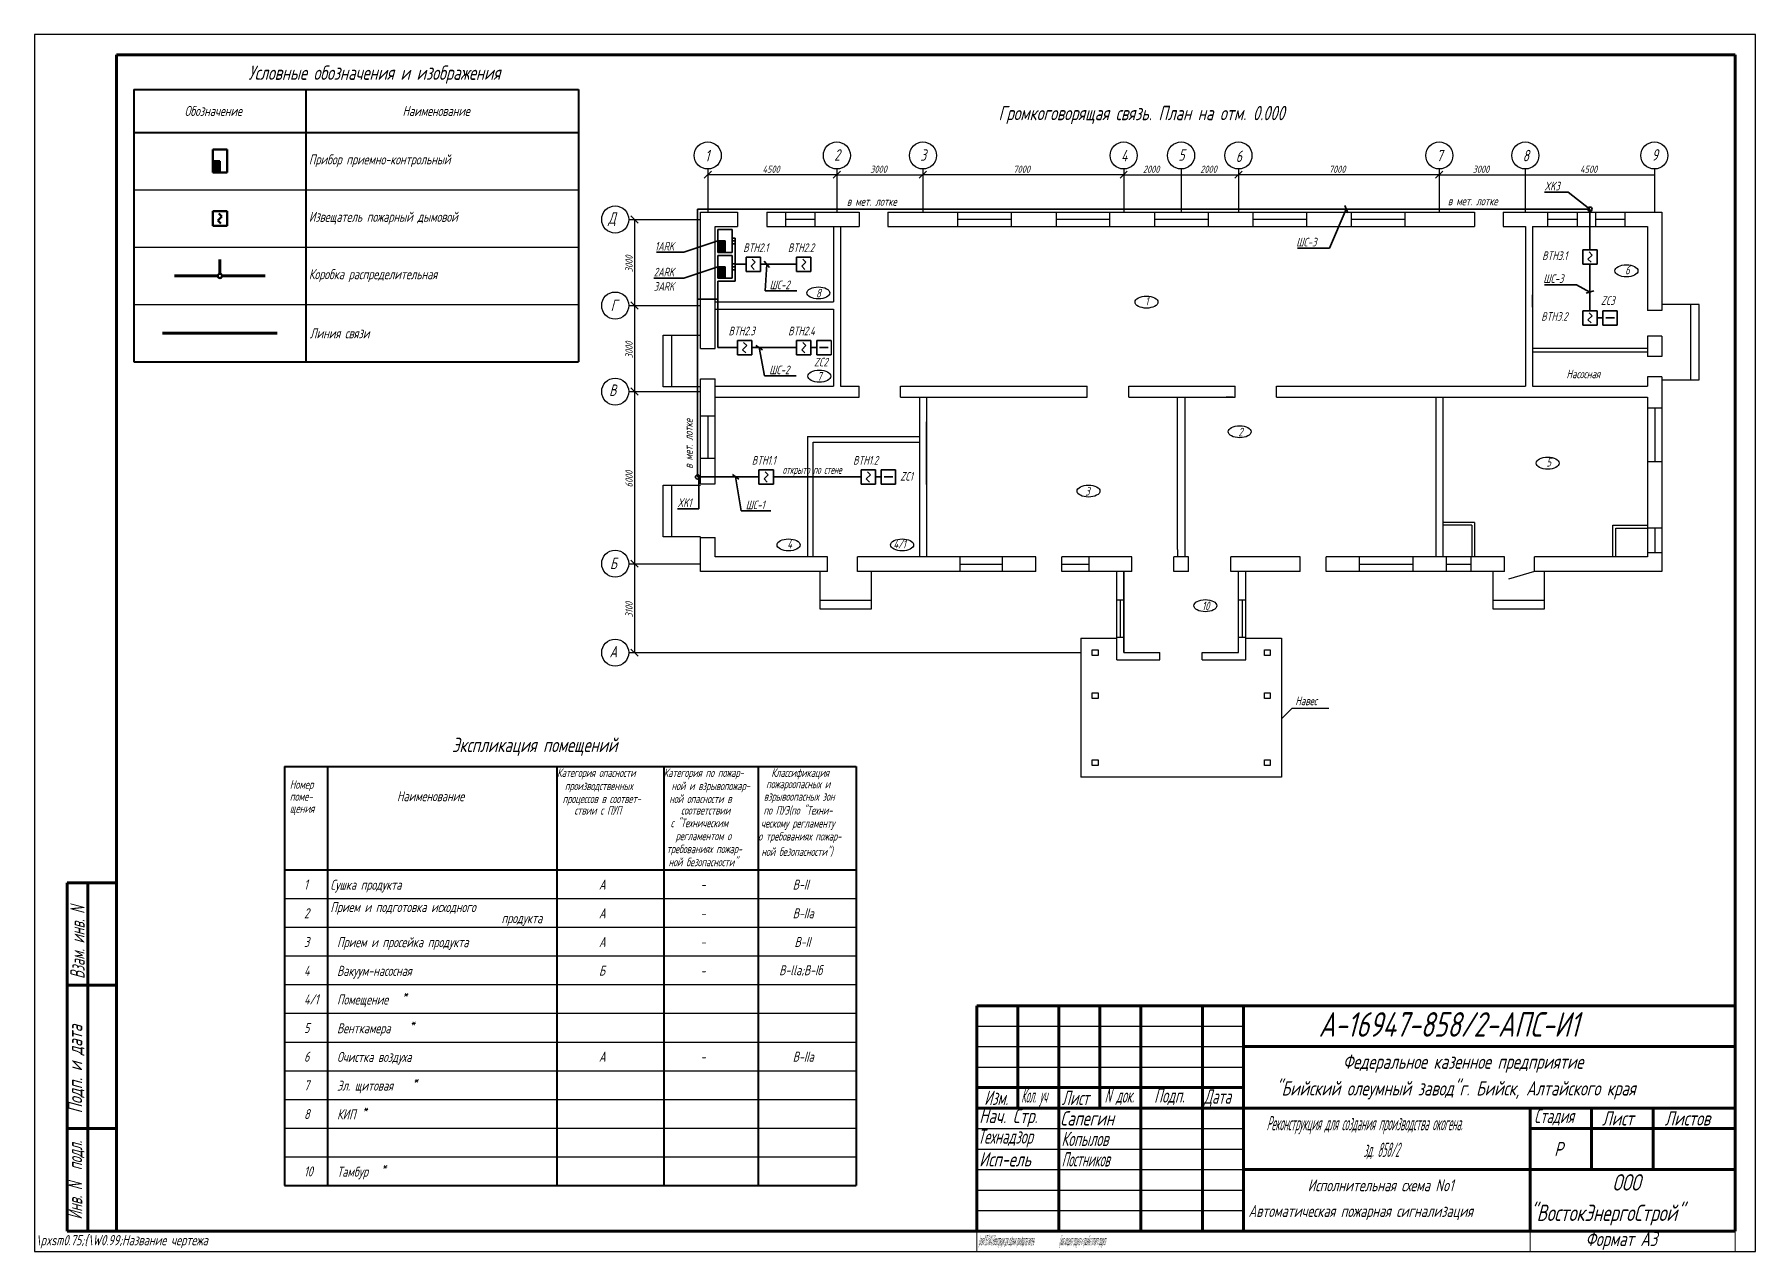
# Model space of a CAD drawing. Header units: millimetres. Extents: x 1036 to 2797, y -46 to 578.
# Drawn here: x 2029.1 to 2449.1, y -46.5 to 250.5 of the extents above; entities that cross this region are included whole.
import ezdxf

# ---------------------------------------------------------------- set-up
doc = ezdxf.new("R2010")
doc.units = ezdxf.units.MM
doc.layers.get('Defpoints').update_dxf_attribs({"color": 33})
for name, color, linetype, lineweight in [('Датчики (Вновь)', 2, 'Continuous', 50), ('Линия связи (Вновь)', 3, 'Continuous', 60), ('ППК и др. приБоры', 171, 'Continuous', 50), ('Рамка толстая', 7, 'Continuous', 60), ('Рамка тонкая', 5, 'Continuous', 25), ('Связь', 84, 'Continuous', 50), ('ТаБлица', 253, 'Continuous', 25), ('Штампы', 252, 'Continuous', 25)]:
    doc.layers.add(name, color=color, linetype=linetype, lineweight=lineweight)
doc.styles.add('Simplex', font='simplex.shx', dxfattribs={"width": 0.7, "oblique": 15})

msp = doc.modelspace()

# ---------------------------------------------------------------- texts
at = {"color": 7, "true_color": 0xffffff, "style": 'Simplex', "oblique": 15}
for s, height, width, p in [('Громкоговорящая связь. План на отм. 0.000', 3.5, 0.7, (2264.32, 229.57)), ('Прибор приемно-контрольный', 2.45, 0.7, (2096.04, 218.77)), ('4500', 1.75, 0.7, (2206.73, 216.73)), ('3000', 1.75, 0.7, (2233.01, 216.73)), ('7000', 1.75, 0.7, (2267.94, 216.73)), ('2000', 1.75, 0.7, (2299.56, 216.73)), ('2000', 1.75, 0.7, (2313.56, 216.73)), ('7000', 1.75, 0.7, (2344.94, 216.73)), ('3000', 1.75, 0.7, (2380.01, 216.73)), ('4500', 1.75, 0.7, (2406.23, 216.73)), ('А-16947-858/2-АПС-И1', 6, 0.7, (2342.46, 5.93)), ('Федеральное казенное предприятие', 3.5, 0.7, (2348.35, -1.91)), ('Изм.', 3.5, 0.6, (2260.85, -10.74)), ('Кол. уч', 3.5, 0.4, (2269.82, -10.16)), ('Лист', 3.5, 0.6, (2279.78, -10.74)), ('N', 3.5, 0.5, (2290.2, -10.16)), ('док.', 3.5, 0.5, (2292.98, -10.16)), ('Подп.', 3.5, 0.6, (2302.3, -10.16)), ('Дата', 3.5, 0.6, (2314.44, -10.41)), ('"Бийский олеумный завод"г. Бийск, Алтайского края', 3.5, 0.7, (2331.94, -8.41)), ('Нач. Стр.', 3.5, 0.7, (2259.6, -15.16)), ('Сапегин', 3.5, 0.7, (2279.38, -15.74)), ('Стадия', 3.5, 0.6, (2395.04, -15.16)), ('Лист', 3.5, 0.7, (2411.61, -15.74)), ('Листов', 3.5, 0.7, (2426.88, -15.74)), ('Технадзор', 3.5, 0.6, (2259.27, -20.16)), ('Реконструкция для создания производства окогена.', 3.5, 0.4, (2329.72, -16.91)), ('Копылов', 3.5, 0.6, (2279.67, -20.74)), ('зд. 858/2', 3.5, 0.4, (2353.39, -23.41)), ('Р', 3.5, 0.7, (2399.91, -23.24)), ('Исп-ель', 3.5, 0.7, (2259.6, -25.74)), ('Постников', 3.5, 0.5, (2279.73, -25.74)), ('Исполнительная схема No1', 2.8996, 0.7, (2339.77, -31.78)), ('ООО', 4, 0.7, (2414.13, -31.61)), ('Автоматическая пожарная сигнализация', 2.8996, 0.7, (2325.31, -38.05)), ('"ВостокЭнергоСтрой"', 4, 0.7, (2393.97, -39.04)), ('Формат А3', 3.5, 0.7, (2407.55, -45.16)), ('\\pxsm0.75;{\\W0.4;Реконструкция для создания производства окогена                               Сушка исходного продукта и просейка готового продукта ', 2.5, 0.1, (2259.33, -44.96))]:
    msp.add_text(s, height=height, dxfattribs=dict(at, width=width)).set_placement(p)
at = {"color": 7, "ltscale": 100, "true_color": 0xffffff, "style": 'Simplex', "oblique": 15}
for s, height, width, p in [('1', 2.8, 0.7, (2192.73, 219.54)), ('2', 2.8, 0.7, (2224.23, 219.68)), ('3', 2.8, 0.7, (2245.23, 219.68)), ('4', 2.8, 0.7, (2294.23, 219.54)), ('5', 2.8, 0.7, (2308.23, 219.68)), ('6', 2.8, 0.7, (2322.23, 219.38)), ('7', 2.8, 0.7, (2371.23, 219.54)), ('8', 2.8, 0.7, (2392.23, 219.54)), ('9', 2.8, 0.7, (2423.73, 219.71)), ('Д', 2.8, 0.7, (2169.08, 204.29)), ('6', 2.1, 0.7, (2417.24, 191.97)), ('Г', 2.8, 0.7, (2169.68, 182.99)), ('8', 2.1, 0.7, (2219.81, 186.32)), ('1', 2.1, 0.7, (2300.11, 184.35)), ('7', 2.1, 0.7, (2220.09, 166.03)), ('Насосная', 2.1, 0.7, (2402.92, 166.61)), ('B', 2.8, 0.7, (2169.32, 162.29)), ('2', 2.1, 0.7, (2322.84, 152.42)), ('5', 2.1, 0.7, (2398.03, 145.06)), ('3', 2.1, 0.7, (2285.49, 137.99)), ('4', 2.1, 0.7, (2212.76, 125.1)), ('4/1', 2.1, 0.7, (2238.67, 125.1)), ('Б', 2.8, 0.7, (2169.51, 120.03)), ('10', 2.1, 0.7, (2313.98, 110)), ('А', 2.8, 0.7, (2169.4, 98.49)), ('Навес', 2.1, 0.7, (2336.75, 86.83)), ('Экспликация помещений', 3.5, 0.7, (2130.95, 75.39)), ('Категория опасности ', 2.1, 0.6, (2156.6, 69.31)), ('Категория по пожар-', 2.1, 0.6, (2182.62, 69.31)), ('Классификация ', 2.1, 0.6, (2208.87, 69.31)), ('Номер', 2.1, 0.7, (2091.38, 66.44)), ('производственных', 2.1, 0.6, (2158.5, 66.1)), ('ной и взрывопожар-', 2.1, 0.6, (2184.53, 66.1)), ('пожароопасных и', 2.1, 0.6, (2207.61, 66.56)), ('поме-', 2.1, 0.7, (2091.38, 63.52)), ('Наименование', 2.45, 0.7, (2117.54, 63.4)), ('процессов в соответ-', 2.1, 0.6, (2157.96, 62.95)), ('ной опасности в ', 2.1, 0.6, (2183.98, 62.95)), ('взрывоопасных зон ', 2.1, 0.6, (2207.06, 63.51)), ('щения', 2.1, 0.7, (2091.38, 60.6)), ('ствии с ПУП', 2.1, 0.6, (2160.83, 60.13)), ('с "Техническим', 2.1, 0.6, (2184.32, 57.05)), ('соответствии', 2.1, 0.6, (2186.86, 60.13)), ('по ПУЭ(по "Техни-', 2.1, 0.6, (2206.97, 60.13)), ('регламентом о', 2.1, 0.6, (2185.54, 53.88)), ('о требованиях пожар-', 2.1, 0.6, (2205.7, 53.8)), ('ческому регламенту', 2.1, 0.6, (2206.35, 56.96)), (' требованиях пожар-', 2.1, 0.6, (2182.42, 50.72)), ('ной безопасности")', 2.1, 0.6, (2206.45, 50.04)), ('ной безопасности"', 2.1, 0.6, (2183.81, 47.52)), ('1', 2.45, 0.7, (2094.86, 41.83)), ('Сушка продукта', 2.45, 0.7, (2101.29, 41.78)), ('А', 2.45, 0.7, (2166.83, 41.83)), ('-', 2.45, 0.7, (2191.6, 41.83)), ('В-II', 2.45, 0.7, (2214.11, 41.83)), ('Прием и подготовка исходного', 2.45, 0.7, (2101.29, 36.34)), ('2', 2.45, 0.7, (2094.86, 34.83)), ('продукта', 2.45, 0.7, (2143.04, 33.63)), ('А', 2.45, 0.7, (2166.83, 34.83)), ('-', 2.45, 0.7, (2191.6, 34.83)), ('В-IIа', 2.45, 0.7, (2214.11, 34.83)), ('3', 2.45, 0.7, (2094.86, 27.83)), ('Прием и просейка продукта', 2.45, 0.7, (2102.92, 27.78)), ('А', 2.45, 0.7, (2166.83, 27.83)), ('В-II', 2.45, 0.7, (2214.54, 27.83)), ('-', 2.45, 0.7, (2191.6, 27.83)), ('4', 2.45, 0.7, (2094.86, 20.83)), ('Вакуум-насосная', 2.45, 0.7, (2102.92, 20.78)), ('Б', 2.45, 0.7, (2166.83, 20.83)), ('-', 2.45, 0.7, (2191.6, 20.83)), ('В-llа;В-Iб', 2.45, 0.7, (2210.8, 20.94)), ('4/1', 2.45, 0.7, (2094.86, 13.83)), ('Помещение', 2.45, 0.7, (2102.92, 13.78)), ('*', 2.45, 0.7, (2118.95, 15.19)), ('5', 2.45, 0.7, (2094.86, 6.83)), ('Венткамера ', 2.45, 0.7, (2102.92, 6.78)), ('*', 2.45, 0.7, (2120.76, 8.19)), ('6', 2.45, 0.7, (2094.86, -0.17)), ('Очистка воздуха', 2.45, 0.7, (2102.92, -0.22)), ('А', 2.45, 0.7, (2166.83, -0.17)), ('-', 2.45, 0.7, (2191.6, -0.17)), ('В-IIа', 2.45, 0.7, (2214.11, -0.17)), ('7', 2.45, 0.7, (2094.86, -7.17)), ('Эл. щитовая', 2.45, 0.7, (2102.92, -7.22)), ('*', 2.45, 0.7, (2121.48, -5.81)), ('8', 2.45, 0.7, (2094.86, -14.17)), ('КИП', 2.45, 0.7, (2102.92, -14.22)), ('*', 2.45, 0.7, (2109.17, -12.81)), ('10', 2.45, 0.7, (2094.86, -28.17)), ('Тамбур', 2.45, 0.7, (2102.92, -28.22)), ('*', 2.45, 0.7, (2113.84, -26.81))]:
    msp.add_text(s, height=height, dxfattribs=dict(at, width=width)).set_placement(p)
at = {"color": 7, "lineweight": 35, "true_color": 0xffffff, "style": 'Simplex', "oblique": 15, "width": 0.7}
for s, p in [('XK3', (2397.57, 212.46)), ('1ARK', (2180.48, 197.76)), ('BTH2.1', (2202.04, 197.42)), ('BTH2.2', (2212.95, 197.42)), ('ШС-3', (2336.99, 198.77)), ('BTH3.1', (2396.99, 195.47)), ('2ARK', (2180.2, 191.46)), ('3ARK', (2180.2, 187.96)), ('ШС-2', (2208.47, 188.34)), ('ШС-3', (2397.27, 189.86)), ('ZC3', (2411.32, 184.51)), ('BTH3.2', (2396.76, 180.63)), ('BTH2.3', (2198.46, 177.09)), ('BTH2.4', (2213, 177.09)), ('ШС-2', (2208.38, 167.59)), ('ZC2', (2219.29, 169.49)), ('BTH1.1', (2204.13, 145.53)), ('BTH1.2', (2228.84, 145.53)), ('ZC1', (2240.35, 141.63)), ('XK1', (2186, 135.2)), ('ШС-1', (2202.64, 134.66))]:
    msp.add_text(s, height=2.1, dxfattribs=at).set_placement(p)
at = {"color": 7, "lineweight": 35, "ltscale": 100, "true_color": 0xffffff, "style": 'Simplex', "oblique": 15}
for s, width, p in [('в мет. лотке', 0.7, (2227.31, 208.68)), ('в мет. лотке', 0.7, (2373.96, 208.8)), ('открыто по стене', 0.5, (2211.64, 143.27))]:
    msp.add_text(s, height=2.1, dxfattribs=dict(at, width=width)).set_placement(p)
at = {"color": 7, "true_color": 0xffffff, "style": 'Simplex', "oblique": 15, "width": 0.7}
for s, p in [('3000', (2175.04, 192.49)), ('3000', (2175.04, 171.49)), ('6000', (2175.04, 139.97)), ('3100', (2175.04, 108.25))]:
    msp.add_text(s, height=1.75, rotation=90, dxfattribs=at).set_placement(p)
at = {"color": 7, "lineweight": 35, "ltscale": 100, "true_color": 0xffffff, "style": 'Simplex', "oblique": 15, "width": 0.7}
msp.add_text('в мет. лотке', height=2.1, rotation=90, dxfattribs=at).set_placement((2189.73, 144.51))
at = {"layer": 'Defpoints', "color": 7, "true_color": 0xffffff, "style": 'Simplex', "oblique": 15, "width": 0.7}
msp.add_text('\\pxsm0.75;{\\W0.99;Название чертежа', height=2.5, dxfattribs=at).set_placement((2029.33, -44.96))
at = {"layer": 'ТаБлица', "color": 7, "true_color": 0xffffff, "style": 'Simplex', "oblique": 15, "width": 0.7}
for s, height, p in [('Условные обозначения и изображения', 3.5, (2081.28, 239.42)), ('Обозначение', 2.45, (2065.71, 230.61)), ('Наименование', 2.45, (2118.9, 230.61)), ('Извещатель пожарный дымовой', 2.45, (2096.04, 204.77)), ('Коробка распределительная', 2.45, (2096.04, 190.77)), ('Линия связи', 2.45, (2096.29, 176.36))]:
    msp.add_text(s, height=height, dxfattribs=at).set_placement(p)
at = {"layer": 'Штампы', "color": 7, "true_color": 0xffffff, "style": 'Simplex', "oblique": 15}
for s, width, p in [('Взам. инв. N', 0.6, (2041.32, 20.04)), ('Подп. и дата', 0.7, (2040.73, -12.78)), ('подл.', 0.6, (2040.73, -26.64)), ('Инв. N', 0.6, (2040.73, -38.69))]:
    msp.add_text(s, height=3.5, rotation=90, dxfattribs=dict(at, width=width)).set_placement(p)

# ---------------------------------------------------------------- hatches: boundary and pattern name
at = {"lineweight": 35, "true_color": 0xffffff}
for points in [[(2197.61, 200.1), (2195.86, 200.1), (2195.86, 197.3), (2197.61, 197.3)], [(2197.61, 193.8), (2195.86, 193.8), (2195.86, 191), (2197.61, 191)]]:
    msp.add_hatch(color=7, dxfattribs=at).paths.add_polyline_path(points)
at = {"layer": 'ППК и др. приБоры', "true_color": 0xffffff}
msp.add_hatch(color=7, dxfattribs=at).paths.add_polyline_path([(2074.32, 219.59), (2072.57, 219.59), (2072.57, 216.79), (2074.32, 216.79)])

# ---------------------------------------------------------------- linework, layer by layer
at = {"color": 7, "linetype": 'ByBlock', "true_color": 0xffffff}
for p, q in [((2194.25, 217.15), (2192.5, 215.4)), ((2224, 215.4), (2225.75, 217.15)), ((2246.75, 217.15), (2245, 215.4)), ((2294, 215.4), (2295.75, 217.15)), ((2323.75, 217.15), (2322, 215.4)), ((2371, 215.4), (2372.75, 217.15)), ((2176.37, 204.48), (2174.62, 206.23)), ((2174.62, 185.23), (2176.37, 183.48)), ((2174.62, 164.23), (2176.37, 162.48)), ((2174.62, 122.23), (2176.37, 120.48)), ((2174.62, 100.53), (2176.37, 98.78))]:
    msp.add_line(p, q, dxfattribs=at)
at = {"color": 7, "true_color": 0xffffff}
for p, q in [((2193.38, 217.67), (2193.38, 207.17)), ((2224.88, 216.27), (2193.38, 216.27)), ((2224.88, 217.67), (2224.88, 207.17)), ((2224.88, 216.27), (2245.88, 216.27)), ((2245.88, 217.67), (2245.88, 207.17)), ((2294.88, 216.27), (2245.88, 216.27)), ((2294.88, 217.67), (2294.88, 207.17)), ((2294.88, 216.27), (2308.88, 216.27)), ((2308.88, 217.67), (2308.88, 207.17)), ((2308.88, 216.27), (2322.88, 216.27)), ((2322.88, 217.67), (2322.88, 207.17)), ((2371.88, 216.27), (2322.88, 216.27)), ((2371.88, 217.67), (2371.88, 207.17)), ((2371.88, 216.27), (2392.88, 216.27)), ((2392.88, 217.67), (2392.88, 207.17)), ((2392.88, 216.27), (2424.38, 216.27)), ((2424.38, 217.67), (2424.38, 207.17)), ((2174.09, 205.35), (2191.59, 205.35)), ((2175.49, 205.35), (2175.49, 184.35)), ((2174.09, 184.35), (2191.59, 184.35)), ((2175.49, 184.35), (2175.49, 163.35)), ((2223.47, 175.83), (2223.47, 172.33)), ((2174.09, 163.35), (2191.59, 163.35)), ((2175.49, 163.35), (2175.49, 121.35)), ((2174.09, 121.35), (2191.59, 121.35)), ((2175.49, 121.35), (2175.49, 99.65)), ((2174.09, 99.65), (2284.41, 99.65))]:
    msp.add_line(p, q, dxfattribs=at)
at = {"color": 7, "linetype": 'ByBlock', "lineweight": 35, "true_color": 0xffffff}
for p, q in [((2397.57, 212.04), (2403.32, 212.04)), ((2403.32, 212.04), (2403.32, 212.04)), ((2408.66, 207.87), (2403.32, 212.04)), ((2349.19, 207.87), (2345.11, 198.35)), ((2349.56, 206.95), (2348.83, 208.79)), ((2195.86, 200.1), (2187.55, 197.34)), ((2337.27, 198.35), (2345.11, 198.35)), ((2345.11, 198.35), (2345.11, 198.35)), ((2180.83, 197.34), (2187.55, 197.34)), ((2187.55, 197.34), (2187.55, 197.34)), ((2195.86, 193.8), (2187.55, 191.04)), ((2208.44, 193.67), (2207.14, 195.16)), ((2207.79, 194.41), (2207.35, 187.92)), ((2180.2, 191.04), (2187.55, 191.04)), ((2187.55, 191.04), (2187.55, 191.04)), ((2397.55, 189.44), (2405.39, 189.44)), ((2405.39, 189.44), (2405.39, 189.44)), ((2408.66, 187.64), (2405.39, 189.44)), ((2207.35, 187.92), (2207.35, 187.92)), ((2207.35, 187.92), (2215.09, 187.92)), ((2407.71, 187.36), (2409.61, 187.91)), ((2206.74, 173.52), (2205.1, 174.63)), ((2205.92, 174.08), (2207.26, 167.17)), ((2207.26, 167.17), (2207.26, 167.17)), ((2207.26, 167.17), (2214.99, 167.17)), ((2200.98, 141.95), (2199.38, 143.11)), ((2191.19, 142.53), (2191.19, 134.78)), ((2200.18, 142.53), (2201.52, 134.24)), ((2186, 134.78), (2191.19, 134.78)), ((2191.19, 134.78), (2191.19, 134.78)), ((2201.52, 134.24), (2201.52, 134.24)), ((2201.52, 134.24), (2208.8, 134.24))]:
    msp.add_line(p, q, dxfattribs=at)
at = {"color": 7, "lineweight": 35, "true_color": 0xffffff}
for p, q in [((2190.89, 185.93), (2190.89, 207.87)), ((2190.89, 207.87), (2408.66, 207.87)), ((2408.66, 207.87), (2408.66, 197.93)), ((2199.36, 202.9), (2195.86, 202.9)), ((2195.86, 202.9), (2195.86, 197.3)), ((2199.36, 197.3), (2199.36, 202.9)), ((2195.86, 200.1), (2197.61, 200.1)), ((2197.61, 200.1), (2197.61, 197.3)), ((2199.36, 200.8), (2200.06, 200.8)), ((2199.36, 200.1), (2200.06, 200.1)), ((2199.36, 199.4), (2200.06, 199.4)), ((2200.06, 200.8), (2200.06, 190.3)), ((2406.91, 197.93), (2410.41, 197.93)), ((2406.91, 194.43), (2406.91, 197.93)), ((2409.16, 196.68), (2408.42, 197.42)), ((2410.41, 197.93), (2410.41, 194.43)), ((2195.86, 197.3), (2199.36, 197.3)), ((2199.36, 196.6), (2195.86, 196.6)), ((2195.86, 196.6), (2195.86, 191)), ((2195.86, 193.8), (2197.61, 193.8)), ((2197.61, 193.8), (2197.61, 191)), ((2199.36, 191), (2199.36, 196.6)), ((2199.36, 194.5), (2200.06, 194.5)), ((2199.36, 193.8), (2200.06, 193.8)), ((2202.73, 194.41), (2200.06, 194.41)), ((2202.73, 196.16), (2206.23, 196.16)), ((2202.73, 192.66), (2202.73, 196.16)), ((2203.99, 193.92), (2204.98, 194.91)), ((2203.99, 193.92), (2204.73, 193.18)), ((2204.98, 194.91), (2204.23, 195.65)), ((2206.23, 196.16), (2206.23, 192.66)), ((2215.07, 194.41), (2206.23, 194.41)), ((2215.07, 196.16), (2218.57, 196.16)), ((2215.07, 192.66), (2215.07, 196.16)), ((2216.32, 193.92), (2217.31, 194.91)), ((2216.32, 193.92), (2217.07, 193.18)), ((2217.31, 194.91), (2216.57, 195.65)), ((2218.57, 196.16), (2218.57, 192.66)), ((2410.41, 194.43), (2406.91, 194.43)), ((2408.17, 195.69), (2409.16, 196.68)), ((2408.17, 195.69), (2408.91, 194.94)), ((2408.66, 194.43), (2408.66, 183.09)), ((2195.86, 191), (2199.36, 191)), ((2200.06, 190.3), (2195.86, 190.3)), ((2195.86, 190.3), (2195.86, 185.93)), ((2199.36, 193.1), (2200.06, 193.1)), ((2206.23, 192.66), (2202.73, 192.66)), ((2218.57, 192.66), (2215.07, 192.66)), ((2195.86, 185.93), (2190.89, 185.93)), ((2190.89, 142.53), (2190.89, 185.93)), ((2195.86, 174.08), (2195.86, 185.93)), ((2406.91, 183.09), (2410.41, 183.09)), ((2406.91, 179.59), (2406.91, 183.09)), ((2408.17, 180.85), (2409.16, 181.84)), ((2408.17, 180.85), (2408.91, 180.1)), ((2409.16, 181.84), (2408.42, 182.58)), ((2410.41, 183.09), (2410.41, 179.59)), ((2410.41, 181.34), (2411.81, 181.34)), ((2411.81, 183.09), (2415.31, 183.09)), ((2411.81, 179.59), (2411.81, 183.09)), ((2412.51, 181.34), (2414.61, 181.34)), ((2415.31, 183.09), (2415.31, 179.59)), ((2410.41, 179.59), (2406.91, 179.59)), ((2415.31, 179.59), (2411.81, 179.59)), ((2200.63, 174.08), (2195.86, 174.08)), ((2200.63, 175.83), (2204.13, 175.83)), ((2200.63, 172.33), (2200.63, 175.83)), ((2204.13, 172.33), (2200.63, 172.33)), ((2201.89, 173.58), (2202.88, 174.57)), ((2201.89, 173.58), (2202.63, 172.84)), ((2202.88, 174.57), (2202.13, 175.32)), ((2204.13, 175.83), (2204.13, 172.33)), ((2215.07, 174.08), (2204.13, 174.08)), ((2215.07, 175.83), (2218.57, 175.83)), ((2215.07, 172.33), (2215.07, 175.83)), ((2218.57, 172.33), (2215.07, 172.33)), ((2216.32, 173.58), (2217.31, 174.57)), ((2216.32, 173.58), (2217.07, 172.84)), ((2217.31, 174.57), (2216.57, 175.32)), ((2218.57, 175.83), (2218.57, 172.33)), ((2218.57, 174.08), (2219.97, 174.08)), ((2219.97, 175.83), (2223.47, 175.83)), ((2219.97, 172.33), (2219.97, 175.83)), ((2223.47, 172.33), (2219.97, 172.33)), ((2220.67, 174.08), (2222.77, 174.08)), ((2205.88, 144.28), (2209.38, 144.28)), ((2205.88, 140.78), (2205.88, 144.28)), ((2207.14, 142.03), (2208.13, 143.02)), ((2208.13, 143.02), (2207.38, 143.76)), ((2209.38, 144.28), (2209.38, 140.78)), ((2230.82, 144.28), (2234.32, 144.28)), ((2230.82, 140.78), (2230.82, 144.28)), ((2232.07, 142.03), (2233.06, 143.02)), ((2233.06, 143.02), (2232.32, 143.76)), ((2234.32, 144.28), (2234.32, 140.78)), ((2235.72, 144.28), (2239.22, 144.28)), ((2235.72, 140.78), (2235.72, 144.28)), ((2239.22, 144.28), (2239.22, 140.78)), ((2205.88, 142.53), (2190.89, 142.53)), ((2209.38, 140.78), (2205.88, 140.78)), ((2207.14, 142.03), (2207.88, 141.29)), ((2230.82, 142.53), (2209.38, 142.53)), ((2234.32, 140.78), (2230.82, 140.78)), ((2232.07, 142.03), (2232.82, 141.29)), ((2234.32, 142.53), (2235.72, 142.53)), ((2239.22, 140.78), (2235.72, 140.78)), ((2236.42, 142.53), (2238.52, 142.53))]:
    msp.add_line(p, q, dxfattribs=at)
at = {"color": 7, "ltscale": 100, "true_color": 0xffffff}
for p, q in [((2191.59, 173.85), (2191.59, 207.17)), ((2191.59, 207.17), (2200.62, 207.17)), ((2200.62, 207.17), (2200.62, 203.6)), ((2207.83, 207.17), (2219.52, 207.17)), ((2207.83, 207.17), (2207.83, 203.6)), ((2212.31, 207.17), (2212.31, 203.6)), ((2219.52, 207.17), (2230.34, 207.17)), ((2219.52, 207.17), (2219.52, 203.6)), ((2230.34, 207.17), (2230.34, 203.6)), ((2237.34, 207.17), (2380.49, 207.17)), ((2237.34, 207.17), (2237.34, 203.6)), ((2254.35, 207.17), (2254.35, 203.6)), ((2267.44, 207.17), (2267.44, 203.6)), ((2278.36, 207.17), (2278.36, 203.6)), ((2291.45, 207.17), (2291.45, 203.6)), ((2302.37, 207.17), (2302.37, 203.6)), ((2315.46, 207.17), (2315.46, 203.6)), ((2326.38, 207.17), (2326.38, 203.6)), ((2339.47, 207.17), (2339.47, 203.6)), ((2350.39, 207.17), (2350.39, 203.6)), ((2363.48, 207.17), (2363.48, 203.6)), ((2380.49, 207.17), (2380.49, 203.6)), ((2387.49, 207.17), (2426.23, 207.17)), ((2387.49, 207.17), (2387.49, 203.6)), ((2387.49, 207), (2387.66, 207.17)), ((2398.3, 207.17), (2398.3, 203.6)), ((2405.51, 207.17), (2405.51, 203.6)), ((2409.99, 207.17), (2409.99, 203.6)), ((2417.2, 207.17), (2417.2, 203.6)), ((2426.23, 207.17), (2426.23, 183.17)), ((2195.16, 203.6), (2200.62, 203.6)), ((2195.16, 173.85), (2195.16, 203.6)), ((2207.83, 203.6), (2212.31, 203.6)), ((2212.31, 205.39), (2219.52, 205.39)), ((2212.31, 203.6), (2230.34, 203.6)), ((2224.04, 203.6), (2224.04, 192.46)), ((2225.79, 203.6), (2225.79, 192.46)), ((2237.34, 203.6), (2380.49, 203.6)), ((2254.35, 205.39), (2267.44, 205.39)), ((2278.36, 205.39), (2291.45, 205.39)), ((2302.37, 205.39), (2315.46, 205.39)), ((2326.38, 205.39), (2339.47, 205.39)), ((2350.39, 205.39), (2363.48, 205.39)), ((2380.38, 203.6), (2380.49, 203.71)), ((2387.49, 203.6), (2392.91, 203.6)), ((2392.91, 203.6), (2392.91, 164.68)), ((2394.66, 203.6), (2422.66, 203.6)), ((2394.66, 203.6), (2394.66, 164.68)), ((2398.3, 205.39), (2405.51, 205.39)), ((2409.99, 205.39), (2417.2, 205.39)), ((2417.64, 203.6), (2418.28, 203.6)), ((2422.66, 203.6), (2422.66, 183.17)), ((2224.04, 192.46), (2224.04, 185.23)), ((2225.79, 192.46), (2225.79, 164.68)), ((2195.16, 185.23), (2208.74, 185.23)), ((2208.74, 185.23), (2224.04, 185.23)), ((2394.66, 183.95), (2394.66, 186.99)), ((2195.16, 183.48), (2224.04, 183.48)), ((2224.04, 183.48), (2224.04, 164.68)), ((2392.91, 182.75), (2392.91, 175.49)), ((2426.23, 183.17), (2422.66, 183.17)), ((2435.33, 184.63), (2426.23, 184.63)), ((2433.23, 166.26), (2433.23, 184.63)), ((2435.33, 166.26), (2435.33, 184.63)), ((2182.49, 177.12), (2191.59, 177.12)), ((2182.49, 164.52), (2182.49, 177.12)), ((2184.59, 164.52), (2184.59, 177.12)), ((2422.66, 176.87), (2422.66, 171.9)), ((2426.23, 176.87), (2422.66, 176.87)), ((2426.23, 176.87), (2426.23, 171.9)), ((2191.59, 173.85), (2195.16, 173.85)), ((2394.66, 173.92), (2422.66, 173.92)), ((2394.66, 173.08), (2422.66, 173.08)), ((2426.23, 171.9), (2422.66, 171.9)), ((2191.59, 164.52), (2182.49, 164.52)), ((2191.59, 140.81), (2191.59, 166.5)), ((2191.59, 166.5), (2195.16, 166.5)), ((2195.16, 140.81), (2195.16, 166.5)), ((2195.16, 164.68), (2224.04, 164.68)), ((2225.79, 164.68), (2230.3, 164.68)), ((2230.3, 162.02), (2230.3, 164.68)), ((2240.45, 164.68), (2285.99, 164.68)), ((2240.45, 162.02), (2240.45, 164.68)), ((2285.99, 162.02), (2285.99, 164.68)), ((2296.14, 164.68), (2322.04, 164.68)), ((2296.14, 162.02), (2296.14, 164.68)), ((2322.04, 162.02), (2322.04, 164.68)), ((2332.19, 164.68), (2392.91, 164.68)), ((2332.19, 162.02), (2332.19, 164.68)), ((2394.66, 164.68), (2422.66, 164.68)), ((2422.66, 166.93), (2422.66, 164.68)), ((2426.23, 166.93), (2422.66, 166.93)), ((2426.23, 166.93), (2426.23, 119.46)), ((2426.23, 166.26), (2435.33, 166.26)), ((2195.16, 162.02), (2230.3, 162.02)), ((2240.45, 162.02), (2285.99, 162.02)), ((2245.04, 162.02), (2245.04, 123.03)), ((2246.79, 162.02), (2246.79, 123.03)), ((2296.14, 162.02), (2322.04, 162.02)), ((2308.04, 124.85), (2308.04, 162.02)), ((2309.79, 162.02), (2309.79, 124.85)), ((2309.79, 162.02), (2309.79, 127.57)), ((2321.6, 162.02), (2319.87, 162.02)), ((2332.19, 162.02), (2422.66, 162.02)), ((2371.04, 161.95), (2371.04, 123.03)), ((2372.02, 162.02), (2378.11, 162.02)), ((2372.79, 161.95), (2372.79, 123.03)), ((2374.17, 162.02), (2382.2, 162.02)), ((2422.66, 162.02), (2422.66, 123.03)), ((2191.59, 157.4), (2195.16, 157.4)), ((2193.38, 157.4), (2193.38, 147.11)), ((2246.79, 140.71), (2246.79, 155.96)), ((2426.23, 159.29), (2422.66, 159.29)), ((2424.45, 159.29), (2424.45, 146.2)), ((2217.7, 152.43), (2245.04, 152.43)), ((2217.7, 152.43), (2217.7, 123.03)), ((2191.59, 147.11), (2195.16, 147.11)), ((2219.1, 123.03), (2219.1, 151.03)), ((2219.1, 151.03), (2245.04, 151.03)), ((2426.23, 146.2), (2422.66, 146.2)), ((2182.49, 140.48), (2191.59, 140.48)), ((2182.49, 127.88), (2182.49, 140.48)), ((2184.59, 127.88), (2184.59, 140.48)), ((2191.59, 140.81), (2195.16, 140.81)), ((2380.49, 131.43), (2372.79, 131.43)), ((2379.79, 130.73), (2372.79, 130.73)), ((2379.79, 130.73), (2379.79, 123.03)), ((2380.49, 131.43), (2380.49, 123.03)), ((2414.26, 123.03), (2414.26, 130.73)), ((2414.26, 130.73), (2422.66, 130.73)), ((2191.59, 127.88), (2182.49, 127.88)), ((2191.59, 119.46), (2191.59, 127.72)), ((2191.59, 127.72), (2195.16, 127.72)), ((2195.16, 123.03), (2195.16, 127.72)), ((2414.96, 130.03), (2422.66, 130.03)), ((2414.96, 123.03), (2414.96, 130.03)), ((2426.23, 130.03), (2422.66, 130.03)), ((2424.45, 130.03), (2424.45, 124.01)), ((2222.6, 123.03), (2195.16, 123.03)), ((2222.6, 119.46), (2222.6, 123.03)), ((2273.42, 123.03), (2229.95, 123.03)), ((2229.95, 119.46), (2229.95, 123.03)), ((2255.01, 119.46), (2255.01, 123.03)), ((2265.3, 119.46), (2265.3, 123.03)), ((2273.42, 119.46), (2273.42, 123.03)), ((2296.84, 123.03), (2279.79, 123.03)), ((2279.79, 119.46), (2279.79, 123.03)), ((2286.44, 119.46), (2286.44, 123.03)), ((2296.84, 119.46), (2296.84, 123.03)), ((2310.7, 123.03), (2307.13, 123.03)), ((2307.13, 119.46), (2307.13, 123.03)), ((2308.04, 124.85), (2308.04, 123.03)), ((2309.79, 124.85), (2309.79, 123.03)), ((2310.7, 119.46), (2310.7, 123.03)), ((2337.95, 123.03), (2320.99, 123.03)), ((2320.99, 119.46), (2320.99, 123.03)), ((2337.95, 119.46), (2337.95, 123.03)), ((2387.79, 123.03), (2344.32, 123.03)), ((2344.32, 119.46), (2344.32, 123.03)), ((2344.32, 119.46), (2344.32, 123.03)), ((2352.44, 119.46), (2352.44, 123.03)), ((2365.53, 119.46), (2365.53, 123.03)), ((2373.65, 119.46), (2373.65, 123.03)), ((2379.67, 119.46), (2379.67, 123.03)), ((2387.79, 119.46), (2387.79, 123.03)), ((2422.66, 123.03), (2395.14, 123.03)), ((2395.14, 119.46), (2395.14, 123.03)), ((2426.23, 124.01), (2422.66, 124.01)), ((2222.6, 119.46), (2191.59, 119.46)), ((2220.73, 119.46), (2220.73, 110.36)), ((2273.42, 119.46), (2229.95, 119.46)), ((2233.33, 110.36), (2233.33, 119.46)), ((2255.01, 121.25), (2265.3, 121.25)), ((2279.79, 121.25), (2286.44, 121.25)), ((2296.84, 119.46), (2279.79, 119.46)), ((2293.16, 97.9), (2293.16, 119.46)), ((2294.91, 99.65), (2294.91, 119.46)), ((2294.91, 119.46), (2294.91, 99.65)), ((2310.7, 119.46), (2307.13, 119.46)), ((2337.95, 119.46), (2320.99, 119.46)), ((2322.91, 99.65), (2322.91, 119.46)), ((2324.66, 97.9), (2324.66, 119.46)), ((2387.79, 119.46), (2344.32, 119.46)), ((2352.44, 121.25), (2365.53, 121.25)), ((2373.65, 121.25), (2379.67, 121.25)), ((2384.92, 119.46), (2384.92, 110.36)), ((2395.14, 119.46), (2388.8, 117.57)), ((2426.23, 119.46), (2395.14, 119.46)), ((2397.52, 110.36), (2397.52, 119.46)), ((2220.73, 112.46), (2233.33, 112.46)), ((2220.73, 110.36), (2233.33, 110.36)), ((2294.91, 112.44), (2293.16, 112.44)), ((2294.04, 112.44), (2294.04, 103.33)), ((2324.66, 112.44), (2322.91, 112.44)), ((2323.79, 112.44), (2323.79, 103.33)), ((2384.92, 112.46), (2397.52, 112.46)), ((2384.92, 110.36), (2397.52, 110.36)), ((2284.41, 103.15), (2284.41, 69.29)), ((2284.41, 103.15), (2293.16, 103.15)), ((2294.91, 103.33), (2293.16, 103.33)), ((2324.66, 103.33), (2322.91, 103.33)), ((2324.66, 103.15), (2333.41, 103.15)), ((2333.41, 103.15), (2333.41, 69.29)), ((2287.21, 98.95), (2287.21, 100.35)), ((2287.21, 100.35), (2288.61, 100.35)), ((2288.61, 98.95), (2287.21, 98.95)), ((2288.61, 100.35), (2288.61, 98.95)), ((2293.16, 97.9), (2303.73, 97.9)), ((2293.16, 97.9), (2303.73, 97.9)), ((2294.91, 99.65), (2303.73, 99.65)), ((2294.91, 99.65), (2303.73, 99.65)), ((2303.73, 97.9), (2303.73, 99.65)), ((2314.02, 99.65), (2322.91, 99.65)), ((2314.02, 97.9), (2314.02, 99.65)), ((2314.02, 97.9), (2324.66, 97.9)), ((2314.02, 97.9), (2324.66, 97.9)), ((2329.21, 98.95), (2329.21, 100.35)), ((2329.21, 100.35), (2330.61, 100.35)), ((2330.61, 98.95), (2329.21, 98.95)), ((2330.61, 100.35), (2330.61, 98.95)), ((2287.21, 88.45), (2287.21, 89.85)), ((2287.21, 89.85), (2288.61, 89.85)), ((2288.61, 88.45), (2287.21, 88.45)), ((2288.61, 89.85), (2288.61, 88.45)), ((2329.21, 88.45), (2329.21, 89.85)), ((2329.21, 89.85), (2330.61, 89.85)), ((2330.61, 88.45), (2329.21, 88.45)), ((2330.61, 89.85), (2330.61, 88.45)), ((2333.41, 83.47), (2335.97, 86.11)), ((2335.97, 86.11), (2344.91, 86.11)), ((2156.6, 71.84), (2156.6, -9.36)), ((2287.21, 72.09), (2287.21, 73.49)), ((2287.21, 73.49), (2288.61, 73.49)), ((2288.61, 72.09), (2287.21, 72.09)), ((2288.61, 73.49), (2288.61, 72.09)), ((2329.21, 72.09), (2329.21, 73.49)), ((2329.21, 73.49), (2330.61, 73.49)), ((2330.61, 72.09), (2329.21, 72.09)), ((2330.61, 73.49), (2330.61, 72.09)), ((2333.41, 69.29), (2284.41, 69.29)), ((2090.1, 39.64), (2229.62, 39.64)), ((2090.1, 32.64), (2229.62, 32.64)), ((2090.1, 25.64), (2229.62, 25.64)), ((2090.1, 18.64), (2229.62, 18.64)), ((2090.1, 11.64), (2229.62, 11.64)), ((2090.1, 4.64), (2229.62, 4.64)), ((2090.1, -2.36), (2229.62, -2.36)), ((2090.1, -9.36), (2229.62, -9.36)), ((2090.1, -16.36), (2229.62, -16.36)), ((2090.1, -23.36), (2229.62, -23.36))]:
    msp.add_line(p, q, dxfattribs=at)
at = {"color": 7, "lineweight": 40, "ltscale": 100, "true_color": 0xffffff}
for p, q in [((2090.1, 71.84), (2229.62, 71.84)), ((2090.1, 71.84), (2090.1, -30.36)), ((2100.6, 71.84), (2100.6, -30.36)), ((2156.6, -30.36), (2156.6, 71.84)), ((2182.62, 71.84), (2182.62, -30.36)), ((2205.7, 71.84), (2205.7, -30.36)), ((2229.62, 71.84), (2229.62, -30.36)), ((2090.1, 46.64), (2229.62, 46.64)), ((2090.1, -30.36), (2229.62, -30.36))]:
    msp.add_line(p, q, dxfattribs=at)
at = {"color": 7, "lineweight": 60, "true_color": 0xffffff}
for p, q in [((2259.07, 13.51), (2444.07, 13.51)), ((2259.07, 13.51), (2259.07, -41.49)), ((2269.07, 13.51), (2269.07, -11.49)), ((2279.07, 13.51), (2279.07, -41.49)), ((2289.07, 13.51), (2289.07, -11.49)), ((2299.07, 13.51), (2299.07, -41.49)), ((2314.07, 13.51), (2314.07, -41.49)), ((2324.07, 13.51), (2324.07, -41.49)), ((2444.07, 13.51), (2444.07, -41.49)), ((2324.07, 3.51), (2444.07, 3.51)), ((2259.07, -6.49), (2324.07, -6.49)), ((2259.07, -11.49), (2444.07, -11.49)), ((2394.07, -11.49), (2394.07, -41.49)), ((2409.07, -11.49), (2409.07, -26.49)), ((2424.07, -11.49), (2424.07, -26.49)), ((2394.07, -16.49), (2444.07, -16.49)), ((2324.07, -26.49), (2444.07, -26.49)), ((2259.07, -41.49), (2444.07, -41.49))]:
    msp.add_line(p, q, dxfattribs=at)
at = {"color": 7, "lineweight": 25, "true_color": 0xffffff}
for p, q in [((2259.07, 8.51), (2324.07, 8.51)), ((2259.07, 3.51), (2324.07, 3.51)), ((2259.07, -1.49), (2324.07, -1.49)), ((2259.07, -16.49), (2324.07, -16.49)), ((2259.07, -21.49), (2324.07, -21.49)), ((2259.07, -26.49), (2324.07, -26.49)), ((2259.07, -31.49), (2324.07, -31.49)), ((2259.07, -36.49), (2324.07, -36.49))]:
    msp.add_line(p, q, dxfattribs=at)
at = {"color": 7, "lineweight": 0, "true_color": 0xffffff}
for p, q in [((2259.07, -41.49), (2259.07, -46.49)), ((2394.07, -41.49), (2394.07, -46.49)), ((2444.07, -41.49), (2444.07, -46.49)), ((2259.07, -46.49), (2444.07, -46.49))]:
    msp.add_line(p, q, dxfattribs=at)
at = {"color": 7, "ltscale": 100, "true_color": 0xffffff}
for centre in [(2193.38, 220.97), (2224.88, 220.97), (2245.88, 220.97), (2294.88, 220.97), (2308.88, 220.97), (2322.88, 220.97), (2371.88, 220.97), (2392.88, 220.97), (2424.38, 220.97), (2170.79, 205.35), (2170.79, 184.35), (2170.79, 163.35), (2170.79, 121.35), (2170.79, 99.65)]:
    msp.add_circle(centre, 3.3, dxfattribs=at)
at = {"color": 7, "lineweight": 35, "true_color": 0xffffff}
for centre in [(2408.66, 207.87), (2190.89, 142.53)]:
    msp.add_circle(centre, 0.525, dxfattribs=at)
at = {"color": 7, "ltscale": 100, "true_color": 0xffffff}
for centre in [(2417.56, 192.81), (2220.38, 187.42), (2300.44, 185.19), (2220.6, 167.12), (2323.19, 153.56), (2398.35, 145.89), (2286.29, 139.08), (2213.09, 125.94), (2240.81, 125.94), (2314.8, 111.11)]:
    msp.add_ellipse(centre, major_axis=(-2.8, 0), ratio=0.525, dxfattribs=at)
at = {"layer": 'Датчики (Вновь)', "color": 7, "true_color": 0xffffff}
for p, q in [((2072.57, 207.34), (2076.07, 207.34)), ((2072.57, 203.84), (2072.57, 207.34)), ((2073.82, 205.09), (2074.81, 206.08)), ((2074.81, 206.08), (2074.07, 206.83)), ((2076.07, 207.34), (2076.07, 203.84)), ((2076.07, 203.84), (2072.57, 203.84)), ((2073.82, 205.09), (2074.57, 204.35))]:
    msp.add_line(p, q, dxfattribs=at)
at = {"layer": 'Линия связи (Вновь)', "color": 7, "true_color": 0xffffff}
for p, q in [((2074.32, 192.11), (2074.32, 195.61)), ((2073.79, 191.59), (2063.29, 191.59)), ((2074.84, 191.59), (2085.34, 191.59)), ((2060.32, 177.59), (2088.32, 177.59))]:
    msp.add_line(p, q, dxfattribs=at)
at = {"layer": 'ППК и др. приБоры', "color": 7, "true_color": 0xffffff}
for p, q in [((2076.07, 222.39), (2072.57, 222.39)), ((2072.57, 222.39), (2072.57, 216.79)), ((2072.57, 219.59), (2074.32, 219.59)), ((2074.32, 219.59), (2074.32, 216.79)), ((2076.07, 216.79), (2076.07, 222.39)), ((2072.57, 216.79), (2076.07, 216.79))]:
    msp.add_line(p, q, dxfattribs=at)
at = {"layer": 'Рамка толстая', "color": 7, "true_color": 0xffffff}
for p, q in [((2049.07, -41.49), (2049.07, 245.51)), ((2049.07, 245.51), (2444.07, 245.51)), ((2444.07, 245.51), (2444.07, -41.49)), ((2049.07, -41.49), (2444.07, -41.49))]:
    msp.add_line(p, q, dxfattribs=at)
at = {"layer": 'Рамка тонкая', "color": 7, "true_color": 0xffffff}
for p, q in [((2029.07, 250.51), (2029.07, -46.49)), ((2449.07, 250.51), (2029.07, 250.51)), ((2449.07, -46.49), (2449.07, 250.51)), ((2029.07, -46.49), (2449.07, -46.49))]:
    msp.add_line(p, q, dxfattribs=at)
at = {"layer": 'Связь', "color": 7, "true_color": 0xffffff}
msp.add_circle((2074.32, 191.59), 0.525, dxfattribs=at)
at = {"layer": 'ТаБлица', "color": 7, "lineweight": 40, "true_color": 0xffffff}
for p, q in [((2053.32, 237.09), (2161.82, 237.09)), ((2053.32, 237.09), (2053.32, 170.59)), ((2095.32, 237.09), (2095.32, 170.59)), ((2161.82, 237.09), (2161.82, 170.59)), ((2053.32, 226.59), (2161.82, 226.59)), ((2053.32, 170.59), (2161.82, 170.59))]:
    msp.add_line(p, q, dxfattribs=at)
at = {"layer": 'ТаБлица', "color": 7, "lineweight": 25, "true_color": 0xffffff}
for p, q in [((2053.32, 212.59), (2161.82, 212.59)), ((2053.32, 198.59), (2161.82, 198.59)), ((2053.32, 184.59), (2161.82, 184.59))]:
    msp.add_line(p, q, dxfattribs=at)
at = {"layer": 'Штампы', "color": 7, "lineweight": 60, "true_color": 0xffffff}
for p, q in [((2037.07, -41.49), (2037.07, 43.51)), ((2037.07, 43.51), (2049.07, 43.51)), ((2042.07, -41.49), (2042.07, 43.51)), ((2049.07, -41.49), (2049.07, 43.51)), ((2037.07, 18.51), (2049.07, 18.51)), ((2037.07, -16.49), (2049.07, -16.49)), ((2037.07, -41.49), (2049.07, -41.49))]:
    msp.add_line(p, q, dxfattribs=at)

msp.set_redraw_order([(e.dxf.handle, doc.entitydb.next_handle()) for e in msp.query("TEXT MTEXT ATTDEF DIMENSION ARC_DIMENSION")])  # texts and dimensions are drawn at this point

doc.saveas('drawing.dxf')
